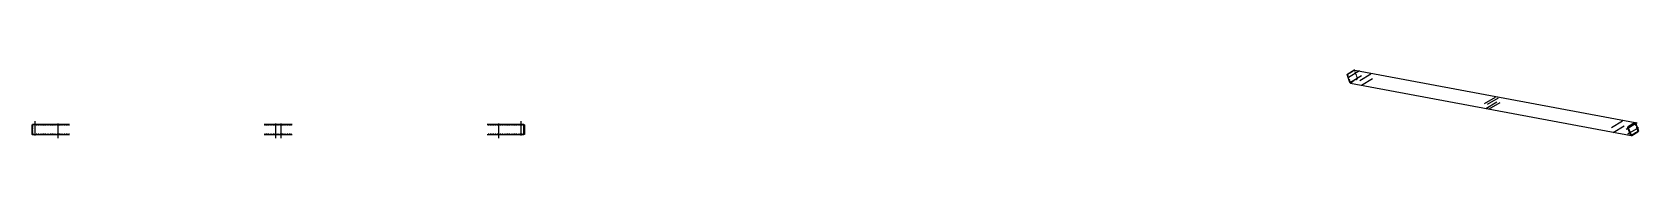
# Model space of a CAD drawing. Header units: millimetres. Extents: x 5 to 26064, y -8 to 641.
# Drawn here: x 10789 to 26064, y -8 to 641 of the extents above; entities that cross this region are included whole.
import ezdxf

# ---------------------------------------------------------------- set-up
doc = ezdxf.new("R2010")
doc.units = ezdxf.units.MM
doc.linetypes.add('DXK_LINE_DOT2', pattern=[3.9198, 1.9599, -1.9599])
doc.layers.add('STÅL', color=7, linetype='Continuous')

msp = doc.modelspace()

# ---------------------------------------------------------------- hatches: boundary and pattern name
at = {"layer": 'STÅL', "linetype": 'Continuous'}
for points in [[(23314, 578), (23314, 576), (23315, 575), (23315, 574), (23315, 573), (23315, 572), (23315, 571), (23315, 570), (23314, 570), (23313, 570), (23312, 570), (23312, 570), (23311, 571), (23310, 572), (23309, 573), (23308, 574), (23307, 575), (23307, 577), (23306, 578), (23306, 579), (23306, 580), (23306, 581), (23307, 582), (23307, 582), (23308, 582), (23309, 582), (23310, 581), (23311, 581), (23312, 580), (23313, 579)], [(23330, 532), (23331, 530), (23332, 529), (23332, 528), (23332, 527), (23332, 526), (23332, 525), (23331, 524), (23331, 524), (23330, 524), (23329, 524), (23328, 524), (23327, 525), (23326, 526), (23325, 527), (23325, 528), (23324, 530), (23323, 531), (23323, 532), (23323, 533), (23323, 534), (23323, 535), (23324, 536), (23324, 536), (23325, 536), (23326, 536), (23327, 536), (23328, 535), (23329, 534), (23329, 533)], [(23436, 554), (23437, 553), (23438, 552), (23438, 551), (23438, 549), (23438, 548), (23438, 548), (23437, 547), (23437, 547), (23436, 547), (23435, 547), (23434, 547), (23433, 548), (23432, 549), (23432, 550), (23431, 551), (23430, 552), (23430, 554), (23429, 555), (23429, 556), (23429, 557), (23429, 558), (23430, 559), (23430, 559), (23431, 559), (23432, 559), (23433, 558), (23434, 558), (23435, 557), (23436, 556)], [(23453, 509), (23454, 507), (23454, 506), (23455, 505), (23455, 504), (23455, 503), (23455, 502), (23454, 501), (23454, 501), (23453, 501), (23452, 501), (23451, 501), (23450, 502), (23449, 503), (23448, 504), (23447, 505), (23447, 506), (23446, 508), (23446, 509), (23446, 510), (23446, 511), (23446, 512), (23446, 513), (23447, 513), (23448, 513), (23449, 513), (23449, 512), (23450, 512), (23451, 511), (23452, 510)], [(24619, 332), (24619, 331), (24620, 330), (24620, 328), (24620, 327), (24620, 326), (24620, 325), (24620, 325), (24619, 324), (24618, 324), (24618, 325), (24617, 325), (24616, 326), (24615, 327), (24614, 328), (24613, 329), (24612, 330), (24612, 331), (24611, 333), (24611, 334), (24611, 335), (24612, 336), (24612, 336), (24613, 337), (24613, 337), (24614, 337), (24615, 336), (24616, 336), (24617, 335), (24618, 334)], [(24647, 327), (24648, 326), (24648, 324), (24649, 323), (24649, 322), (24649, 321), (24649, 320), (24648, 319), (24648, 319), (24647, 319), (24646, 319), (24645, 320), (24644, 320), (24643, 321), (24642, 322), (24642, 324), (24641, 325), (24640, 326), (24640, 327), (24640, 329), (24640, 330), (24640, 330), (24640, 331), (24641, 331), (24642, 331), (24643, 331), (24644, 331), (24645, 330), (24645, 329), (24646, 328)], [(24635, 286), (24636, 285), (24637, 284), (24637, 283), (24637, 281), (24637, 280), (24637, 280), (24636, 279), (24636, 279), (24635, 278), (24634, 279), (24633, 279), (24632, 280), (24631, 281), (24631, 282), (24630, 283), (24629, 284), (24628, 286), (24628, 287), (24628, 288), (24628, 289), (24628, 290), (24629, 290), (24629, 291), (24630, 291), (24631, 291), (24632, 290), (24633, 290), (24634, 289), (24635, 288)], [(24664, 281), (24665, 280), (24665, 278), (24666, 277), (24666, 276), (24666, 275), (24665, 274), (24665, 274), (24664, 273), (24664, 273), (24663, 273), (24662, 274), (24661, 274), (24660, 275), (24659, 276), (24658, 278), (24658, 279), (24657, 280), (24657, 281), (24657, 283), (24657, 284), (24657, 284), (24657, 285), (24658, 285), (24659, 286), (24659, 285), (24660, 285), (24661, 284), (24662, 283), (24663, 282)], [(10812, 116), (10826, 116), (10826, 122), (10812, 122)], [(10812, 116), (10826, 116), (10826, 122), (10812, 122)], [(10812, 22), (10826, 22), (10826, 28), (10812, 28)], [(10812, 22), (10826, 22), (10826, 28), (10812, 28)], [(11027, 116), (11041, 116), (11041, 122), (11027, 122)], [(11027, 116), (11041, 116), (11041, 122), (11027, 122)], [(11027, 22), (11041, 22), (11041, 28), (11027, 28)], [(11027, 22), (11041, 22), (11041, 28), (11027, 28)], [(13111, 122), (13097, 122), (13097, 116), (13111, 116)], [(13111, 122), (13097, 122), (13097, 116), (13111, 116)], [(13111, 28), (13097, 28), (13097, 22), (13111, 22)], [(13111, 28), (13097, 28), (13097, 22), (13111, 22)], [(13147, 116), (13161, 116), (13161, 122), (13147, 122)], [(13147, 116), (13161, 116), (13161, 122), (13147, 122)], [(13147, 22), (13161, 22), (13161, 28), (13147, 28)], [(13147, 22), (13161, 22), (13161, 28), (13147, 28)], [(15231, 122), (15217, 122), (15217, 116), (15231, 116)], [(15231, 122), (15217, 122), (15217, 116), (15231, 116)], [(15231, 28), (15217, 28), (15217, 22), (15231, 22)], [(15231, 28), (15217, 28), (15217, 22), (15231, 22)], [(15446, 122), (15432, 122), (15432, 116), (15446, 116)], [(15446, 122), (15432, 122), (15432, 116), (15446, 116)], [(15446, 28), (15432, 28), (15432, 22), (15446, 22)], [(15446, 28), (15432, 28), (15432, 22), (15446, 22)], [(25829, 105), (25830, 103), (25831, 102), (25831, 101), (25831, 100), (25831, 99), (25831, 98), (25831, 97), (25830, 97), (25829, 97), (25828, 97), (25827, 97), (25827, 98), (25826, 99), (25825, 100), (25824, 101), (25823, 103), (25823, 104), (25822, 105), (25822, 106), (25822, 107), (25822, 108), (25823, 109), (25823, 109), (25824, 109), (25825, 109), (25826, 109), (25827, 108), (25828, 107), (25829, 106)], [(25846, 59), (25847, 58), (25847, 56), (25848, 55), (25848, 54), (25848, 53), (25848, 52), (25847, 51), (25847, 51), (25846, 51), (25845, 51), (25844, 52), (25843, 52), (25842, 53), (25841, 54), (25841, 55), (25840, 57), (25839, 58), (25839, 59), (25839, 60), (25839, 61), (25839, 62), (25839, 63), (25840, 63), (25841, 63), (25842, 63), (25843, 63), (25844, 62), (25844, 61), (25845, 60)], [(25952, 82), (25953, 80), (25954, 79), (25954, 78), (25954, 77), (25954, 76), (25954, 75), (25953, 74), (25953, 74), (25952, 74), (25951, 74), (25950, 74), (25949, 75), (25948, 76), (25947, 77), (25947, 78), (25946, 80), (25945, 81), (25945, 82), (25945, 83), (25945, 84), (25945, 85), (25946, 86), (25946, 86), (25947, 86), (25948, 86), (25949, 86), (25950, 85), (25951, 84), (25951, 83)], [(25969, 36), (25970, 35), (25970, 33), (25971, 32), (25971, 31), (25971, 30), (25970, 29), (25970, 28), (25969, 28), (25969, 28), (25968, 28), (25967, 28), (25966, 29), (25965, 30), (25964, 31), (25963, 32), (25963, 34), (25962, 35), (25962, 36), (25962, 37), (25962, 38), (25962, 39), (25962, 40), (25963, 40), (25964, 40), (25964, 40), (25965, 40), (25966, 39), (25967, 38), (25968, 37)]]:
    msp.add_hatch(color=96, dxfattribs=at).paths.add_polyline_path(points)

# ---------------------------------------------------------------- linework, layer by layer
at = {"layer": 'STÅL', "color": 7, "linetype": 'DXK_LINE_DOT2'}
for p, q in [((23293, 599), (23359, 639)), ((23362, 639), (23294, 598)), ((23359, 639), (23362, 639)), ((23391, 559), (23362, 639)), ((23292, 598), (23294, 598)), ((23320, 519), (23292, 596)), ((23294, 598), (23323, 518)), ((23320, 519), (23323, 518)), ((23323, 518), (23391, 559)), ((10789, 117), (10789, 117)), ((10789, 117), (10789, 27)), ((10789, 27), (10789, 27)), ((10794, 122), (10794, 122)), ((10794, 122), (10794, 121)), ((10794, 121), (10794, 119)), ((10794, 119), (10794, 115)), ((10794, 117), (10794, 27)), ((10794, 117), (10794, 117)), ((10794, 27), (10794, 117)), ((10794, 116), (10794, 116)), ((11143, 116), (10794, 116)), ((10794, 115), (10794, 116)), ((10794, 116), (10794, 116)), ((10794, 116), (10794, 116)), ((10794, 116), (10794, 115)), ((10794, 113), (10794, 115)), ((10794, 115), (10794, 113)), ((10794, 115), (10794, 110)), ((10794, 113), (10794, 34)), ((10794, 113), (10794, 34)), ((10794, 32), (10794, 110)), ((10794, 34), (10794, 32)), ((10794, 32), (10794, 34)), ((10794, 32), (10794, 30)), ((10794, 30), (10794, 32)), ((10794, 32), (10794, 29)), ((10794, 30), (10794, 29)), ((10794, 29), (10794, 30)), ((10794, 30), (10794, 30)), ((10794, 29), (10794, 28)), ((10794, 28), (10794, 29)), ((10794, 29), (10794, 26)), ((10794, 28), (10794, 28)), ((11143, 28), (10794, 28)), ((10794, 27), (10794, 27)), ((10794, 26), (10794, 23)), ((10794, 23), (10794, 22)), ((10794, 22), (10794, 22)), ((13263, 116), (12995, 116)), ((13263, 28), (12995, 28)), ((15464, 116), (15115, 116)), ((15464, 28), (15115, 28)), ((15464, 121), (15464, 122)), ((15464, 119), (15464, 121)), ((15464, 115), (15464, 119)), ((15464, 27), (15464, 117)), ((15464, 117), (15464, 117)), ((15464, 117), (15464, 27)), ((15464, 115), (15464, 116)), ((15464, 116), (15464, 116)), ((15464, 116), (15464, 116)), ((15464, 115), (15464, 116)), ((15464, 113), (15464, 115)), ((15464, 115), (15464, 115)), ((15464, 113), (15464, 115)), ((15464, 110), (15464, 115)), ((15464, 32), (15464, 113)), ((15464, 32), (15464, 113)), ((15464, 32), (15464, 110)), ((15464, 32), (15464, 30)), ((15464, 30), (15464, 32)), ((15464, 30), (15464, 32)), ((15464, 30), (15464, 29)), ((15464, 29), (15464, 30)), ((15464, 26), (15464, 30)), ((15464, 29), (15464, 28)), ((15464, 28), (15464, 29)), ((15464, 27), (15464, 27)), ((15464, 23), (15464, 26)), ((15464, 22), (15464, 23)), ((15469, 27), (15469, 117)), ((15469, 117), (15469, 117)), ((15469, 27), (15469, 27)), ((25964, 95), (25965, 97)), ((25964, 95), (25964, 95)), ((25964, 95), (25964, 93)), ((25964, 93), (25964, 91)), ((25989, 24), (25964, 91)), ((25965, 97), (25967, 99)), ((25967, 99), (26024, 133)), ((25989, 24), (25990, 22)), ((25990, 22), (25992, 21)), ((25992, 21), (25992, 21)), ((25992, 21), (25993, 20)), ((25993, 20), (25995, 21)), ((25995, 21), (26053, 56)), ((26024, 133), (26026, 134)), ((26026, 134), (26027, 134)), ((26027, 134), (26028, 134)), ((26030, 133), (26028, 134)), ((26031, 131), (26030, 133)), ((26055, 64), (26031, 131)), ((26053, 56), (26054, 57)), ((26054, 57), (26055, 59)), ((26056, 62), (26055, 64)), ((26055, 59), (26056, 62)), ((26060, 57), (26059, 56)), ((26060, 57), (26060, 60))]:
    msp.add_line(p, q, dxfattribs=at)
at = {"layer": 'STÅL', "color": 2, "linetype": 'Continuous'}
for p, q in [((23298, 605), (23355, 640)), ((23359, 641), (23355, 640)), ((23363, 641), (23359, 641)), ((23363, 641), (26030, 139)), ((23291, 598), (23293, 599)), ((23291, 598), (23292, 598)), ((23292, 596), (23291, 598)), ((23293, 598), (23292, 594)), ((23292, 594), (23293, 589)), ((23295, 602), (23293, 598)), ((23317, 522), (23293, 589)), ((23298, 605), (23295, 602)), ((23317, 522), (23319, 518)), ((23319, 518), (23322, 516)), ((23322, 516), (25990, 15)), ((10789, 27), (10789, 117)), ((10789, 117), (10794, 117)), ((10789, 27), (10794, 27)), ((11143, 122), (10794, 122)), ((10794, 121), (10794, 122)), ((10794, 119), (10794, 121)), ((10794, 115), (10794, 119)), ((10794, 110), (10794, 115)), ((10794, 34), (10794, 110)), ((10794, 30), (10794, 34)), ((10794, 26), (10794, 30)), ((10794, 23), (10794, 26)), ((10794, 22), (10794, 23)), ((11143, 22), (10794, 22)), ((13263, 122), (12995, 122)), ((13263, 22), (12995, 22)), ((15464, 122), (15115, 122)), ((15464, 22), (15115, 22)), ((15464, 122), (15464, 121)), ((15464, 121), (15464, 119)), ((15464, 119), (15464, 115)), ((15469, 117), (15464, 117)), ((15464, 115), (15464, 110)), ((15464, 34), (15464, 110)), ((15464, 34), (15464, 30)), ((15464, 30), (15464, 26)), ((15469, 27), (15464, 27)), ((15464, 26), (15464, 23)), ((15464, 23), (15464, 22)), ((15469, 117), (15469, 27)), ((25959, 92), (25960, 97)), ((25960, 88), (25959, 92)), ((25960, 97), (25962, 101)), ((25984, 21), (25960, 88)), ((26029, 137), (25961, 96)), ((25961, 96), (25990, 17)), ((25961, 96), (25964, 96)), ((25962, 101), (25965, 104)), ((25964, 96), (26032, 137)), ((25993, 16), (25964, 96)), ((25965, 104), (26023, 139)), ((25986, 17), (25984, 21)), ((25990, 15), (25986, 17)), ((25990, 17), (25993, 16)), ((25993, 14), (25990, 15)), ((26061, 57), (25993, 16)), ((25997, 16), (25993, 14)), ((25997, 16), (26055, 50)), ((26023, 139), (26026, 140)), ((26026, 140), (26030, 139)), ((26029, 137), (26032, 137)), ((26030, 139), (26033, 137)), ((26032, 137), (26061, 57)), ((26033, 137), (26035, 134)), ((26060, 66), (26035, 134)), ((26058, 53), (26055, 50)), ((26059, 56), (26058, 53)), ((26061, 62), (26060, 66)), ((26060, 60), (26061, 62))]:
    msp.add_line(p, q, dxfattribs=at)
at = {"layer": 'STÅL', "color": 96, "linetype": 'Continuous'}
for p, q in [((23305, 572), (23409, 635)), ((23322, 526), (23426, 589)), ((23515, 602), (23411, 539)), ((23531, 556), (23428, 493)), ((24697, 380), (24593, 317)), ((24714, 334), (24610, 271)), ((24726, 374), (24622, 312)), ((24742, 328), (24638, 266)), ((10812, 116), (10812, 122)), ((10812, 116), (10812, 122)), ((10812, 22), (10812, 28)), ((10812, 22), (10812, 28)), ((10819, 15), (10819, 152)), ((10819, 15), (10819, 152)), ((10826, 116), (10826, 122)), ((10826, 116), (10826, 122)), ((10826, 22), (10826, 28)), ((10826, 22), (10826, 28)), ((11027, 122), (11027, 116)), ((11027, 122), (11027, 116)), ((11027, 28), (11027, 22)), ((11027, 28), (11027, 22)), ((11034, 130), (11034, -8)), ((11034, 130), (11034, -8)), ((11041, 122), (11041, 116)), ((11041, 122), (11041, 116)), ((11041, 28), (11041, 22)), ((11041, 28), (11041, 22)), ((13097, 122), (13097, 116)), ((13097, 122), (13097, 116)), ((13097, 28), (13097, 22)), ((13097, 28), (13097, 22)), ((13104, 130), (13104, -8)), ((13104, 130), (13104, -8)), ((13111, 122), (13111, 116)), ((13111, 122), (13111, 116)), ((13111, 28), (13111, 22)), ((13111, 28), (13111, 22)), ((13147, 122), (13147, 116)), ((13147, 122), (13147, 116)), ((13147, 28), (13147, 22)), ((13147, 28), (13147, 22)), ((13154, 130), (13154, -8)), ((13154, 130), (13154, -8)), ((13161, 122), (13161, 116)), ((13161, 122), (13161, 116)), ((13161, 28), (13161, 22)), ((13161, 28), (13161, 22)), ((15217, 122), (15217, 116)), ((15217, 122), (15217, 116)), ((15217, 28), (15217, 22)), ((15217, 28), (15217, 22)), ((15224, 130), (15224, -8)), ((15224, 130), (15224, -8)), ((15231, 122), (15231, 116)), ((15231, 122), (15231, 116)), ((15231, 28), (15231, 22)), ((15231, 28), (15231, 22)), ((15432, 116), (15432, 122)), ((15432, 116), (15432, 122)), ((15432, 22), (15432, 28)), ((15432, 22), (15432, 28)), ((15439, 15), (15439, 152)), ((15439, 15), (15439, 152)), ((15446, 116), (15446, 122)), ((15446, 116), (15446, 122)), ((15446, 22), (15446, 28)), ((15446, 22), (15446, 28)), ((25908, 152), (25804, 89)), ((25925, 106), (25821, 43)), ((25944, 77), (26048, 139)), ((25961, 31), (26064, 93))]:
    msp.add_line(p, q, dxfattribs=at)

doc.saveas('drawing.dxf')
